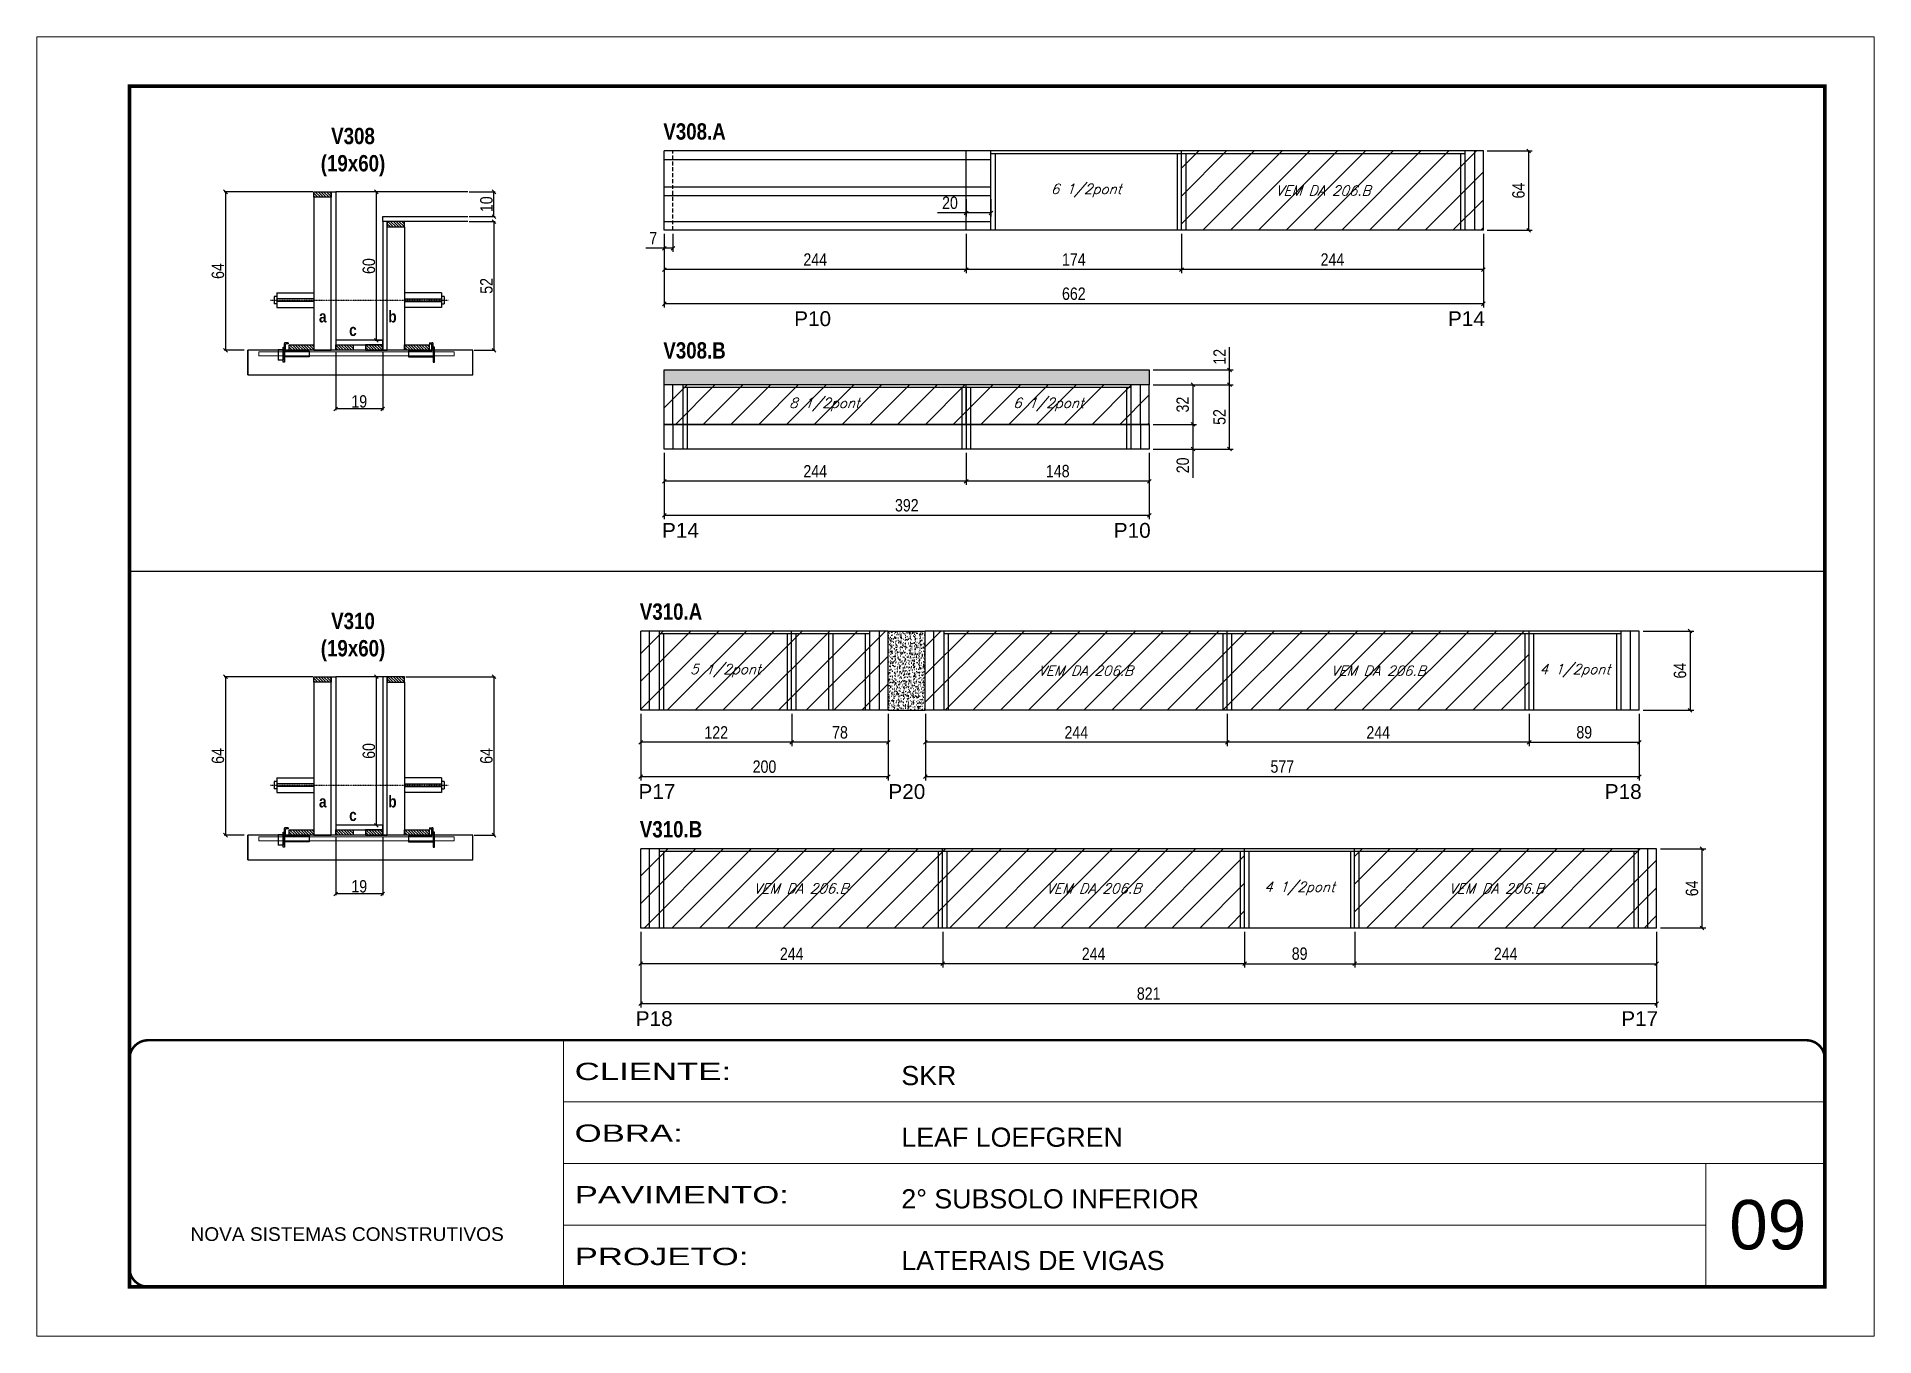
# Model space of a CAD drawing. Extents: x 3309 to 9590, y -2522 to 15424.
# Drawn here: x 3309 to 4794, y 11261 to 12311 of the extents above; entities that cross this region are included whole.
import ezdxf

# ---------------------------------------------------------------- set-up
doc = ezdxf.new("R2010")
doc.units = 0
for name, pattern in [('CONTINUO', [0]), ('DASHED', [0.75, 0.5, -0.25]), ('HIDDEN', [0.375, 0.25, -0.125]), ('HIDDEN2', [4.7625, 3.175, -1.5875])]:
    doc.linetypes.add(name, pattern=pattern)
for name, color, linetype in [('5', 5, 'Continuous'), ('barrote', 251, 'Continuous'), ('COTA', 241, 'Continuous'), ('detalhes', 4, 'Continuous'), ('NOMENCLATURA', 7, 'Continuous'), ('Painéis', 200, 'Continuous'), ('presilha', 1, 'Continuous'), ('SARR_2.2x10', 60, 'Continuous'), ('SARR_2.2x7', 40, 'Continuous'), ('SARR_3.5x7', 81, 'Continuous'), ('TENSOR', 3, 'Continuous'), ('texto', 7, 'Continuous')]:
    doc.layers.add(name, color=color, linetype=linetype)
for name, color, linetype, lineweight in [('CARIMBO', 255, 'Continuous', 9), ('CONCRETO', 251, 'Continuous', 25), ('Folhas', 255, 'Continuous', 9), ('Hachura', 251, 'Continuous', 9), ('SARRAFO DE PRESSAO', 251, 'DASHED', 9), ('SCO-___-LAJ', 2, 'Continuous', 0)]:
    doc.layers.add(name, color=color, linetype=linetype, lineweight=lineweight)
doc.styles.add('ARIAL', font='arial.ttf')
doc.styles.add('COTA TECNICA', font='techl___.ttf', dxfattribs={"height": 10})
doc.styles.add('COTA TECNICA 2X', font='techl___.ttf', dxfattribs={"height": 10})
doc.styles.add('Romans', font='romans.shx')
doc.styles.get("Standard").update_dxf_attribs({"font": 'arial.ttf'})
doc.styles.add('TECNICA', font='techb___.ttf', dxfattribs={"height": 10})
doc.styles.add('Tecnologia', font='')
doc.styles.get('Tecnologia').set_extended_font_data('Forgotten Futurist')
doc.dimstyles.new('PAINEL', dxfattribs={"dimtxt": 10, "dimasz": 3, "dimexe": 3, "dimexo": 3, "dimgap": 3, "dimtad": 1, "dimdec": 1, "dimzin": 12, "dimdsep": 46, "dimtxsty": 'COTA TECNICA', "dimblk1": 'OBLIQUE', "dimblk2": 'OBLIQUE', "dimsah": 1, "dimcen": 0.9, "dimclrd": 4, "dimclre": 4, "dimclrt": 240, "dimadec": 1, "dimazin": 3, "dimtfac": 1, "dimtdec": 1, "dimtmove": 0, "dimatfit": 3, "dimfxl": 1, "dimtolj": 1, "dimtzin": 12, "dimarcsym": 0})
doc.dimstyles.new('SECAO', dxfattribs={"dimscale": 0.333333, "dimtxt": 5, "dimasz": 9, "dimexe": 3, "dimexo": 3, "dimgap": 3, "dimtad": 1, "dimdec": 1, "dimlfac": 0.5, "dimzin": 12, "dimdsep": 46, "dimtxsty": 'COTA TECNICA 2X', "dimblk1": 'OBLIQUE', "dimblk2": 'OBLIQUE', "dimsah": 1, "dimcen": 0.9, "dimclrd": 4, "dimclre": 4, "dimclrt": 240, "dimadec": 1, "dimazin": 3, "dimtfac": 1, "dimtdec": 1, "dimtmove": 0, "dimatfit": 3, "dimfxl": 1, "dimtolj": 1, "dimtzin": 12, "dimarcsym": 0})
pattern_1 = [(135, (36786.496, -111454.7385), (-1.122532015, -1.122532015), [])]
pattern_2 = [(135, (36786.496, -111846.6184), (-1.122532015, -1.122532015), [])]

msp = doc.modelspace()

# ---------------------------------------------------------------- texts
at = {"layer": '5', "linetype": 'Continuous'}
for s, rotation, p in [('P10', 359.99996, (3921.48, 12076.92)), ('P14', 359.99996, (4449.86, 12076.92)), ('P14', 0.00004, (3814.68, 11905.85)), ('P10', 0.00004, (4179.79, 11905.85)), ('P17', 0.00004, (3795.67, 11694.83)), ('P20', 0.00004, (3997.64, 11694.83)), ('P18', 0.00004, (4576.6, 11694.83)), ('P18', 359.99996, (3793.46, 11511.37)), ('P17', 359.99996, (4589.9, 11511.37))]:
    msp.add_text(s, height=12, rotation=rotation, dxfattribs=at).set_placement(p)
at = {"layer": 'CARIMBO', "style": 'ARIAL'}
msp.add_text('09', height=40, dxfattribs=at).set_placement((4677.23, 11330.85))
at = {"layer": 'detalhes', "style": 'TECNICA'}
for s, p in [('b', (3593.46, 12079.86)), ('a', (3537.48, 12079.87)), ('c', (3561.85, 12068.9)), ('a', (3537.48, 11687.99)), ('b', (3593.46, 11687.98)), ('c', (3561.85, 11677.02))]:
    msp.add_text(s, height=9.6, dxfattribs=at).set_placement(p)
at = {"layer": 'NOMENCLATURA', "style": 'TECNICA'}
for s, p in [('V308.A', (3815.75, 12227.6)), ('V308.B', (3815.75, 12050.68)), ('V310.A', (3796.75, 11839.65)), ('V310.B', (3796.75, 11663.75))]:
    msp.add_text(s, height=13.2, dxfattribs=at).set_placement(p)
at = {"layer": 'NOMENCLATURA', "char_height": 13.2, "attachment_point": 2, "style": 'TECNICA'}
for s, insert in [('V308\\P(19x60)', (3564.96, 12237.13)), ('V310\\P(19x60)', (3564.96, 11845.25))]:
    msp.add_mtext_dynamic_manual_height_columns(s, width=300.2766, gutter_width=1, heights=[0], dxfattribs=dict(at, insert=insert))
at = {"layer": 'texto', "color": 2, "char_height": 8, "attachment_point": 5, "style": 'Romans'}
for s, insert in [('{\\Q19;\\C256;6 1/2pont}', (4157.47, 12186.41)), ('{\\Q19;\\C256;VEM DA 206.B}', (4348.97, 12186.41)), ('{\\Q19;\\C256;8 1/2pont}', (3945.97, 12013.49)), ('{\\Q19;\\C256;6 1/2pont}', (4126.97, 12013.49)), ('{\\Q19;\\C256;5 1/2pont}', (3865.96, 11798.47)), ('{\\Q19;\\C256;VEM DA 206.B}', (4156.96, 11798.47)), ('{\\Q19;\\C256;VEM DA 206.B}', (4393.46, 11798.47)), ('{\\Q19;\\C256;4 1/2pont}', (4552.46, 11798.47)), ('{\\Q19;\\C256;4 1/2pont}', (4329.96, 11622.57)), ('{\\Q19;\\C256;VEM DA 206.B}', (3926.96, 11622.57)), ('{\\Q19;\\C256;VEM DA 206.B}', (4163.46, 11622.57)), ('{\\Q19;\\C256;VEM DA 206.B}', (4488.96, 11622.57))]:
    msp.add_mtext(s, dxfattribs=dict(at, insert=insert))

# ---------------------------------------------------------------- blocks, each defined once
blk = doc.blocks.new('9999999999')
at = {"color": 30, "linetype": 'CONTINUO'}
for p, q in [((98564.6, 34230.2), (98564.6, 34429.4)), ((98564.6, 34379.6), (99584, 34379.6)), ((98564.6, 34329.8), (99488, 34329.8)), ((99584, 34329.8), (99488, 34329.8)), ((99488, 34329.8), (99488, 34230.2)), ((98564.6, 34280), (99488, 34280))]:
    blk.add_line(p, q, dxfattribs=at)
at = {"color": 30, "linetype": 'CONTINUO', "const_width": 2}
blk.add_lwpolyline([(99584, 34230.2), (99584, 34414.4, 0.414214), (99569, 34429.4), (98229, 34429.4, 0.414214), (98214, 34414.4), (98214, 34245.2, 0.414214), (98229, 34230.2), (99584, 34230.2)], format="xyb", dxfattribs=at)
at = {"layer": 'Folhas'}
blk.add_lwpolyline([(98139, 34190.2), (99624, 34190.2), (99624, 35240.2), (98139, 35240.2)], close=True, dxfattribs=at)
at = {"layer": 'Folhas', "color": 30, "const_width": 3}
blk.add_lwpolyline([(98214, 34230.2), (99584, 34230.2), (99584, 35200.2), (98214, 35200.2)], close=True, dxfattribs=at)
at = {"color": 7, "linetype": 'Continuous', "ltscale": 5, "style": 'ARIAL'}
for s, height, p in [('SKR', 15.48, (98837.7, 34393.1)), ('LEAF LOEFGREN', 15.483, (98837.7, 34343.3)), ('2° SUBSOLO INFERIOR', 15.483, (98837.7, 34293.5)), ('NOVA SISTEMAS CONSTRUTIVOS', 11.059, (98263.2, 34267.2)), ('LATERAIS DE VIGAS', 15.483, (98837.7, 34243.7))]:
    blk.add_text(s, height=height, dxfattribs=at).set_placement(p)
at = {"layer": 'Folhas', "color": 7, "style": 'Tecnologia', "width": 1.5}
for s, p in [('CLIENTE:', (98573.7, 34397.2)), ('OBRA:', (98573.7, 34347.3)), ('PAVIMENTO:', (98573.7, 34297.5)), ('PROJETO:', (98573.7, 34247.7))]:
    blk.add_text(s, height=14, dxfattribs=at).set_placement(p)
blk = doc.blocks.new('_Oblique')
at = {"color": 0, "linetype": 'ByBlock', "lineweight": -2}
blk.add_line((-0.5, -0.5), (0.5, 0.5), dxfattribs=at)
blk = doc.blocks.new('*D1197')
at = {"layer": 'COTA', "color": 4, "lineweight": -2, "transparency": 16777216}
for p, q in [((3551, 12056.4), (3551, 12009)), ((3589, 12056.4), (3589, 12009)), ((3589, 12010), (3551, 12010))]:
    blk.add_line(p, q, dxfattribs=at)
at = {"layer": 'Defpoints', "color": 0, "transparency": 16777216}
for p in [(3551, 12057.4), (3589, 12057.4), (3551, 12010)]:
    blk.add_point(p, dxfattribs=at)
at = {"layer": 'COTA', "color": 4, "lineweight": -2, "transparency": 16777216, "xscale": 3, "yscale": 3, "zscale": 3, "rotation": 180}
blk.add_blockref('_Oblique', (3551, 12010), dxfattribs=at)
at = {"layer": 'COTA', "color": 4, "lineweight": -2, "transparency": 16777216, "xscale": 3, "yscale": 3, "zscale": 3}
blk.add_blockref('_Oblique', (3589, 12010), dxfattribs=at)
at = {"layer": 'COTA', "color": 240, "transparency": 16777216, "insert": (3570, 12016), "char_height": 10, "attachment_point": 5, "style": 'COTA TECNICA 2X'}
blk.add_mtext('\\A1;19', dxfattribs=at)
blk = doc.blocks.new('PRESILHA METÁLICA 1')
at = {"layer": 'presilha'}
for p, q in [((0, 13), (6, 13)), ((0, 13), (0, 0)), ((6, 0), (0, 0)), ((6, 15.5), (7.5, 15.5)), ((6, -2.5), (6, 15.5)), ((6, 13), (6, 0)), ((7.5, 10.6), (7.5, 19.9)), ((7.5, 15.5), (7.5, -2.5)), ((37.5, 4.1), (7.5, 4.1)), ((12, 21), (8.6, 21)), ((9, 11.6), (9, 18.9)), ((12, 19.5), (9.6, 19.5)), ((37.5, 11), (9.6, 11)), ((12, 21), (12, 19.5)), ((37.5, 11), (37.5, 4.1)), ((7.5, -2.5), (6, -2.5))]:
    blk.add_line(p, q, dxfattribs=at)
for centre, radius, start, end in [((8.6, 19.9), 1.14, 90, 180), ((9.6, 18.9), 0.57, 90, 180), ((9.6, 11.6), 0.57, 180, 270)]:
    blk.add_arc(centre, radius, start, end, dxfattribs=at)
blk = doc.blocks.new('PRESILHA METÁLICA 2')
at = {"layer": 'presilha'}
for p, q in [((-5.2, 23.5), (-5.2, 22)), ((-5.2, 23.5), (-1.9, 23.5)), ((-0.8, 14.6), (-0.8, 22.4)), ((-30.8, 13.5), (-30.8, 6.6)), ((-30.8, 13.5), (-2.8, 13.5)), ((-30.8, 6.6), (-0.8, 6.6)), ((-5.2, 22), (-2.8, 22)), ((-2.2, 14.1), (-2.2, 21.4)), ((0.8, 18), (-0.8, 18)), ((-0.8, 18), (-0.8, 0)), ((-0.8, 0), (0.8, 0)), ((0.8, 0), (0.8, 18))]:
    blk.add_line(p, q, dxfattribs=at)
for centre, radius, start, end in [((-1.9, 22.4), 1.14, 0, 90), ((-2.8, 21.4), 0.57, 0, 90), ((-2.8, 14.1), 0.57, 270, 0)]:
    blk.add_arc(centre, radius, start, end, dxfattribs=at)
blk = doc.blocks.new('*D1198')
at = {"layer": 'COTA', "color": 4, "lineweight": -2, "transparency": 16777216}
for p, q in [((3532.4, 12185.4), (3460.9, 12185.4)), ((3461.9, 12185.4), (3461.9, 12057.4)), ((3477.1, 12057.4), (3460.9, 12057.4))]:
    blk.add_line(p, q, dxfattribs=at)
at = {"layer": 'Defpoints', "color": 0, "transparency": 16777216}
for p in [(3533.4, 12185.4), (3461.9, 12057.4), (3478.1, 12057.4)]:
    blk.add_point(p, dxfattribs=at)
at = {"layer": 'COTA', "color": 4, "lineweight": -2, "transparency": 16777216, "xscale": 3, "yscale": 3, "zscale": 3}
for p, rotation in [((3461.9, 12185.4), 90), ((3461.9, 12057.4), 270)]:
    blk.add_blockref('_Oblique', p, dxfattribs=dict(at, rotation=rotation))
at = {"layer": 'COTA', "color": 240, "transparency": 16777216, "insert": (3455.8, 12121.4), "char_height": 10, "attachment_point": 5, "rotation": 90, "style": 'COTA TECNICA 2X'}
blk.add_mtext('\\A1;64', dxfattribs=at)
blk = doc.blocks.new('*D1199')
at = {"layer": 'COTA', "color": 4, "lineweight": -2, "transparency": 16777216}
for p, q in [((3658.7, 12161.4), (3679.9, 12161.4)), ((3678.9, 12161.4), (3678.9, 12057.4)), ((3662.8, 12057.4), (3679.9, 12057.4))]:
    blk.add_line(p, q, dxfattribs=at)
at = {"layer": 'Defpoints', "color": 0, "transparency": 16777216}
for p in [(3657.7, 12161.4), (3661.8, 12057.4), (3678.9, 12057.4)]:
    blk.add_point(p, dxfattribs=at)
at = {"layer": 'COTA', "color": 4, "lineweight": -2, "transparency": 16777216, "xscale": 3, "yscale": 3, "zscale": 3}
for p, rotation in [((3678.9, 12161.4), 90), ((3678.9, 12057.4), 270)]:
    blk.add_blockref('_Oblique', p, dxfattribs=dict(at, rotation=rotation))
at = {"layer": 'COTA', "color": 240, "transparency": 16777216, "insert": (3672.8, 12109.4), "char_height": 10, "attachment_point": 5, "rotation": 90, "style": 'COTA TECNICA 2X'}
blk.add_mtext('\\A1;52', dxfattribs=at)
blk = doc.blocks.new('*D1200')
at = {"layer": 'COTA', "color": 4, "lineweight": -2, "transparency": 16777216}
for p, q in [((3588, 12185.4), (3582.9, 12185.4)), ((3583.9, 12065.4), (3583.9, 12185.4)), ((3588, 12065.4), (3582.9, 12065.4))]:
    blk.add_line(p, q, dxfattribs=at)
at = {"layer": 'Defpoints', "color": 0, "transparency": 16777216}
for p in [(3583.9, 12185.4), (3589, 12185.4), (3589, 12065.4)]:
    blk.add_point(p, dxfattribs=at)
at = {"layer": 'COTA', "color": 4, "lineweight": -2, "transparency": 16777216, "xscale": 3, "yscale": 3, "zscale": 3}
for p, rotation in [((3583.9, 12185.4), 90), ((3583.9, 12065.4), 270)]:
    blk.add_blockref('_Oblique', p, dxfattribs=dict(at, rotation=rotation))
at = {"layer": 'COTA', "color": 240, "transparency": 16777216, "insert": (3577.8, 12125.4), "char_height": 10, "attachment_point": 5, "rotation": 90, "style": 'COTA TECNICA 2X'}
blk.add_mtext('\\A1;60', dxfattribs=at)
blk = doc.blocks.new('*D1201')
at = {"layer": 'COTA', "color": 4, "lineweight": -2, "transparency": 16777216}
for p, q in [((3658.7, 12185.4), (3679.9, 12185.4)), ((3678.9, 12165.4), (3678.9, 12185.4)), ((3658.7, 12165.4), (3679.9, 12165.4))]:
    blk.add_line(p, q, dxfattribs=at)
at = {"layer": 'Defpoints', "color": 0, "transparency": 16777216}
for p in [(3657.7, 12185.4), (3678.9, 12185.4), (3657.7, 12165.4)]:
    blk.add_point(p, dxfattribs=at)
at = {"layer": 'COTA', "color": 4, "lineweight": -2, "transparency": 16777216, "xscale": 3, "yscale": 3, "zscale": 3}
for p, rotation in [((3678.9, 12185.4), 90), ((3678.9, 12165.4), 270)]:
    blk.add_blockref('_Oblique', p, dxfattribs=dict(at, rotation=rotation))
at = {"layer": 'COTA', "color": 240, "transparency": 16777216, "insert": (3672.8, 12175.4), "char_height": 10, "attachment_point": 5, "rotation": 90, "style": 'COTA TECNICA 2X'}
blk.add_mtext('\\A1;10', dxfattribs=at)
blk = doc.blocks.new('*D1202')
at = {"layer": 'COTA', "color": 4, "linetype": 'ByBlock', "lineweight": -2, "transparency": 16777216}
for p, q in [((4234.5, 12151.4), (4234.5, 12119.6)), ((4478.5, 12151.4), (4478.5, 12119.6)), ((4478.5, 12122.6), (4234.5, 12122.6))]:
    blk.add_line(p, q, dxfattribs=at)
at = {"layer": 'Defpoints', "color": 0, "linetype": 'ByBlock', "transparency": 16777216}
for p in [(4234.5, 12154.4), (4478.5, 12154.4), (4234.5, 12122.6)]:
    blk.add_point(p, dxfattribs=at)
at = {"layer": 'COTA', "color": 4, "linetype": 'ByBlock', "lineweight": -2, "transparency": 16777216, "xscale": 3, "yscale": 3, "zscale": 3, "rotation": 180}
blk.add_blockref('_Oblique', (4234.5, 12122.6), dxfattribs=at)
at = {"layer": 'COTA', "color": 4, "linetype": 'ByBlock', "lineweight": -2, "transparency": 16777216, "xscale": 3, "yscale": 3, "zscale": 3}
blk.add_blockref('_Oblique', (4478.5, 12122.6), dxfattribs=at)
at = {"layer": 'COTA', "color": 240, "linetype": 'ByBlock', "transparency": 16777216, "insert": (4356.5, 12130.7), "char_height": 10, "attachment_point": 5, "style": 'COTA TECNICA'}
blk.add_mtext('\\A1;244', dxfattribs=at)
blk = doc.blocks.new('*D1203')
at = {"layer": 'COTA', "color": 4, "linetype": 'ByBlock', "lineweight": -2, "transparency": 16777216}
for p, q in [((3816.5, 12151.4), (3816.5, 12119.6)), ((4060.5, 12151.4), (4060.5, 12119.6)), ((4060.5, 12122.6), (3816.5, 12122.6))]:
    blk.add_line(p, q, dxfattribs=at)
at = {"layer": 'Defpoints', "color": 0, "linetype": 'ByBlock', "transparency": 16777216}
for p in [(3816.5, 12154.4), (4060.5, 12154.4), (3816.5, 12122.6)]:
    blk.add_point(p, dxfattribs=at)
at = {"layer": 'COTA', "color": 4, "linetype": 'ByBlock', "lineweight": -2, "transparency": 16777216, "xscale": 3, "yscale": 3, "zscale": 3, "rotation": 180}
blk.add_blockref('_Oblique', (3816.5, 12122.6), dxfattribs=at)
at = {"layer": 'COTA', "color": 4, "linetype": 'ByBlock', "lineweight": -2, "transparency": 16777216, "xscale": 3, "yscale": 3, "zscale": 3}
blk.add_blockref('_Oblique', (4060.5, 12122.6), dxfattribs=at)
at = {"layer": 'COTA', "color": 240, "linetype": 'ByBlock', "transparency": 16777216, "insert": (3938.5, 12130.7), "char_height": 10, "attachment_point": 5, "style": 'COTA TECNICA'}
blk.add_mtext('\\A1;244', dxfattribs=at)
blk = doc.blocks.new('*D1205')
at = {"layer": 'COTA', "color": 4, "linetype": 'ByBlock', "lineweight": -2, "transparency": 16777216}
for p, q in [((3816.5, 12151.4), (3816.5, 12091.9)), ((4478.5, 12151.4), (4478.5, 12091.9)), ((4478.5, 12094.9), (3816.5, 12094.9))]:
    blk.add_line(p, q, dxfattribs=at)
at = {"layer": 'Defpoints', "color": 0, "linetype": 'ByBlock', "transparency": 16777216}
for p in [(3816.5, 12154.4), (4478.5, 12154.4), (3816.5, 12094.9)]:
    blk.add_point(p, dxfattribs=at)
at = {"layer": 'COTA', "color": 4, "linetype": 'ByBlock', "lineweight": -2, "transparency": 16777216, "xscale": 3, "yscale": 3, "zscale": 3, "rotation": 180}
blk.add_blockref('_Oblique', (3816.5, 12094.9), dxfattribs=at)
at = {"layer": 'COTA', "color": 4, "linetype": 'ByBlock', "lineweight": -2, "transparency": 16777216, "xscale": 3, "yscale": 3, "zscale": 3}
blk.add_blockref('_Oblique', (4478.5, 12094.9), dxfattribs=at)
at = {"layer": 'COTA', "color": 240, "linetype": 'ByBlock', "transparency": 16777216, "insert": (4147.5, 12103), "char_height": 10, "attachment_point": 5, "style": 'COTA TECNICA'}
blk.add_mtext('\\A1;662', dxfattribs=at)
blk = doc.blocks.new('*D1206')
at = {"layer": 'COTA', "color": 4, "lineweight": -2, "transparency": 16777216}
for p, q in [((4481.5, 12218.4), (4518, 12218.4)), ((4515, 12218.4), (4515, 12154.4)), ((4481.5, 12154.4), (4518, 12154.4))]:
    blk.add_line(p, q, dxfattribs=at)
at = {"layer": 'Defpoints', "color": 0, "transparency": 16777216}
for p in [(4478.5, 12218.4), (4478.5, 12154.4), (4515, 12154.4)]:
    blk.add_point(p, dxfattribs=at)
at = {"layer": 'COTA', "color": 4, "lineweight": -2, "transparency": 16777216, "xscale": 3, "yscale": 3, "zscale": 3}
for p, rotation in [((4515, 12218.4), 90), ((4515, 12154.4), 270)]:
    blk.add_blockref('_Oblique', p, dxfattribs=dict(at, rotation=rotation))
at = {"layer": 'COTA', "color": 240, "transparency": 16777216, "insert": (4506.9, 12186.4), "char_height": 10, "attachment_point": 5, "rotation": 90, "style": 'COTA TECNICA'}
blk.add_mtext('\\A1;64', dxfattribs=at)
blk = doc.blocks.new('*D1204')
at = {"layer": 'COTA', "color": 4, "linetype": 'ByBlock', "lineweight": -2, "transparency": 16777216}
for p, q in [((4060.5, 12151.4), (4060.5, 12119.6)), ((4234.5, 12151.4), (4234.5, 12119.6)), ((4234.5, 12122.6), (4060.5, 12122.6))]:
    blk.add_line(p, q, dxfattribs=at)
at = {"layer": 'Defpoints', "color": 0, "linetype": 'ByBlock', "transparency": 16777216}
for p in [(4060.5, 12154.4), (4234.5, 12154.4), (4060.5, 12122.6)]:
    blk.add_point(p, dxfattribs=at)
at = {"layer": 'COTA', "color": 4, "linetype": 'ByBlock', "lineweight": -2, "transparency": 16777216, "xscale": 3, "yscale": 3, "zscale": 3, "rotation": 180}
blk.add_blockref('_Oblique', (4060.5, 12122.6), dxfattribs=at)
at = {"layer": 'COTA', "color": 4, "linetype": 'ByBlock', "lineweight": -2, "transparency": 16777216, "xscale": 3, "yscale": 3, "zscale": 3}
blk.add_blockref('_Oblique', (4234.5, 12122.6), dxfattribs=at)
at = {"layer": 'COTA', "color": 240, "linetype": 'ByBlock', "transparency": 16777216, "insert": (4147.5, 12130.7), "char_height": 10, "attachment_point": 5, "style": 'COTA TECNICA'}
blk.add_mtext('\\A1;174', dxfattribs=at)
blk = doc.blocks.new('*D1207')
at = {"layer": 'COTA', "color": 4, "lineweight": -2, "transparency": 16777216}
for p, q in [((3816.5, 12151.4), (3816.5, 12136.8)), ((3823.5, 12151.4), (3823.5, 12136.8)), ((3816.5, 12139.8), (3801.7, 12139.8)), ((3823.5, 12139.8), (3816.5, 12139.8))]:
    blk.add_line(p, q, dxfattribs=at)
at = {"layer": 'Defpoints', "color": 0, "transparency": 16777216}
for p in [(3816.5, 12154.4), (3823.5, 12154.4), (3816.5, 12139.8)]:
    blk.add_point(p, dxfattribs=at)
at = {"layer": 'COTA', "color": 4, "lineweight": -2, "transparency": 16777216, "xscale": 3, "yscale": 3, "zscale": 3, "rotation": 180}
blk.add_blockref('_Oblique', (3816.5, 12139.8), dxfattribs=at)
at = {"layer": 'COTA', "color": 4, "lineweight": -2, "transparency": 16777216, "xscale": 3, "yscale": 3, "zscale": 3}
blk.add_blockref('_Oblique', (3823.5, 12139.8), dxfattribs=at)
at = {"layer": 'COTA', "color": 240, "transparency": 16777216, "insert": (3807.6, 12147.9), "char_height": 10, "attachment_point": 5, "style": 'COTA TECNICA'}
blk.add_mtext('\\A1;7', dxfattribs=at)
blk = doc.blocks.new('*D1208')
at = {"layer": 'COTA', "color": 4, "lineweight": -2, "transparency": 16777216}
for p, q in [((4060.5, 12179.4), (4060.5, 12165.4)), ((4080.5, 12179.4), (4080.5, 12165.4)), ((4060.5, 12168.4), (4037.3, 12168.4)), ((4080.5, 12168.4), (4060.5, 12168.4))]:
    blk.add_line(p, q, dxfattribs=at)
at = {"layer": 'Defpoints', "color": 0, "transparency": 16777216}
for p in [(4060.5, 12182.4), (4080.5, 12182.4), (4060.5, 12168.4)]:
    blk.add_point(p, dxfattribs=at)
at = {"layer": 'COTA', "color": 4, "lineweight": -2, "transparency": 16777216, "xscale": 3, "yscale": 3, "zscale": 3, "rotation": 180}
blk.add_blockref('_Oblique', (4060.5, 12168.4), dxfattribs=at)
at = {"layer": 'COTA', "color": 4, "lineweight": -2, "transparency": 16777216, "xscale": 3, "yscale": 3, "zscale": 3}
blk.add_blockref('_Oblique', (4080.5, 12168.4), dxfattribs=at)
at = {"layer": 'COTA', "color": 240, "transparency": 16777216, "insert": (4047.4, 12176.5), "char_height": 10, "attachment_point": 5, "style": 'COTA TECNICA'}
blk.add_mtext('\\A1;20', dxfattribs=at)
blk = doc.blocks.new('*D1209')
at = {"layer": 'COTA', "color": 4, "linetype": 'ByBlock', "lineweight": -2, "transparency": 16777216}
for p, q in [((4060.5, 11974.5), (4060.5, 11948.6)), ((4208.5, 11974.5), (4208.5, 11948.6)), ((4208.5, 11951.6), (4060.5, 11951.6))]:
    blk.add_line(p, q, dxfattribs=at)
at = {"layer": 'Defpoints', "color": 0, "linetype": 'ByBlock', "transparency": 16777216}
for p in [(4060.5, 11977.5), (4208.5, 11977.5), (4060.5, 11951.6)]:
    blk.add_point(p, dxfattribs=at)
at = {"layer": 'COTA', "color": 4, "linetype": 'ByBlock', "lineweight": -2, "transparency": 16777216, "xscale": 3, "yscale": 3, "zscale": 3, "rotation": 180}
blk.add_blockref('_Oblique', (4060.5, 11951.6), dxfattribs=at)
at = {"layer": 'COTA', "color": 4, "linetype": 'ByBlock', "lineweight": -2, "transparency": 16777216, "xscale": 3, "yscale": 3, "zscale": 3}
blk.add_blockref('_Oblique', (4208.5, 11951.6), dxfattribs=at)
at = {"layer": 'COTA', "color": 240, "linetype": 'ByBlock', "transparency": 16777216, "insert": (4134.5, 11959.7), "char_height": 10, "attachment_point": 5, "style": 'COTA TECNICA'}
blk.add_mtext('\\A1;148', dxfattribs=at)
blk = doc.blocks.new('*D1210')
at = {"layer": 'COTA', "color": 4, "linetype": 'ByBlock', "lineweight": -2, "transparency": 16777216}
for p, q in [((3816.5, 11974.5), (3816.5, 11948.6)), ((4060.5, 11974.5), (4060.5, 11948.6)), ((4060.5, 11951.6), (3816.5, 11951.6))]:
    blk.add_line(p, q, dxfattribs=at)
at = {"layer": 'Defpoints', "color": 0, "linetype": 'ByBlock', "transparency": 16777216}
for p in [(3816.5, 11977.5), (4060.5, 11977.5), (3816.5, 11951.6)]:
    blk.add_point(p, dxfattribs=at)
at = {"layer": 'COTA', "color": 4, "linetype": 'ByBlock', "lineweight": -2, "transparency": 16777216, "xscale": 3, "yscale": 3, "zscale": 3, "rotation": 180}
blk.add_blockref('_Oblique', (3816.5, 11951.6), dxfattribs=at)
at = {"layer": 'COTA', "color": 4, "linetype": 'ByBlock', "lineweight": -2, "transparency": 16777216, "xscale": 3, "yscale": 3, "zscale": 3}
blk.add_blockref('_Oblique', (4060.5, 11951.6), dxfattribs=at)
at = {"layer": 'COTA', "color": 240, "linetype": 'ByBlock', "transparency": 16777216, "insert": (3938.5, 11959.6), "char_height": 10, "attachment_point": 5, "style": 'COTA TECNICA'}
blk.add_mtext('\\A1;244', dxfattribs=at)
blk = doc.blocks.new('*D1211')
at = {"layer": 'COTA', "color": 4, "linetype": 'ByBlock', "lineweight": -2, "transparency": 16777216}
for p, q in [((3816.5, 11974.5), (3816.5, 11920.9)), ((4208.5, 11974.5), (4208.5, 11920.9)), ((4208.5, 11923.9), (3816.5, 11923.9))]:
    blk.add_line(p, q, dxfattribs=at)
at = {"layer": 'Defpoints', "color": 0, "linetype": 'ByBlock', "transparency": 16777216}
for p in [(3816.5, 11977.5), (4208.5, 11977.5), (3816.5, 11923.9)]:
    blk.add_point(p, dxfattribs=at)
at = {"layer": 'COTA', "color": 4, "linetype": 'ByBlock', "lineweight": -2, "transparency": 16777216, "xscale": 3, "yscale": 3, "zscale": 3, "rotation": 180}
blk.add_blockref('_Oblique', (3816.5, 11923.9), dxfattribs=at)
at = {"layer": 'COTA', "color": 4, "linetype": 'ByBlock', "lineweight": -2, "transparency": 16777216, "xscale": 3, "yscale": 3, "zscale": 3}
blk.add_blockref('_Oblique', (4208.5, 11923.9), dxfattribs=at)
at = {"layer": 'COTA', "color": 240, "linetype": 'ByBlock', "transparency": 16777216, "insert": (4012.5, 11932.1), "char_height": 10, "attachment_point": 5, "style": 'COTA TECNICA'}
blk.add_mtext('\\A1;392', dxfattribs=at)
blk = doc.blocks.new('*D1212')
at = {"layer": 'COTA', "color": 4, "lineweight": -2, "transparency": 16777216}
for p, q in [((4211.5, 12029.5), (4246.7, 12029.5)), ((4243.7, 12029.5), (4243.7, 11997.5)), ((4211.5, 11997.5), (4246.7, 11997.5))]:
    blk.add_line(p, q, dxfattribs=at)
at = {"layer": 'Defpoints', "color": 0, "transparency": 16777216}
for p in [(4208.5, 12029.5), (4208.5, 11997.5), (4243.7, 11997.5)]:
    blk.add_point(p, dxfattribs=at)
at = {"layer": 'COTA', "color": 4, "lineweight": -2, "transparency": 16777216, "xscale": 3, "yscale": 3, "zscale": 3}
for p, rotation in [((4243.7, 12029.5), 90), ((4243.7, 11997.5), 270)]:
    blk.add_blockref('_Oblique', p, dxfattribs=dict(at, rotation=rotation))
at = {"layer": 'COTA', "color": 240, "transparency": 16777216, "insert": (4235.5, 12013.5), "char_height": 10, "attachment_point": 5, "rotation": 90, "style": 'COTA TECNICA'}
blk.add_mtext('\\A1;32', dxfattribs=at)
blk = doc.blocks.new('*D1213')
at = {"layer": 'COTA', "color": 4, "lineweight": -2, "transparency": 16777216}
for p, q in [((4211.5, 11997.5), (4246.7, 11997.5)), ((4243.7, 11997.5), (4243.7, 11977.5)), ((4211.5, 11977.5), (4246.7, 11977.5)), ((4243.7, 11977.5), (4243.7, 11954.3))]:
    blk.add_line(p, q, dxfattribs=at)
at = {"layer": 'Defpoints', "color": 0, "transparency": 16777216}
for p in [(4208.5, 11997.5), (4208.5, 11977.5), (4243.7, 11977.5)]:
    blk.add_point(p, dxfattribs=at)
at = {"layer": 'COTA', "color": 4, "lineweight": -2, "transparency": 16777216, "xscale": 3, "yscale": 3, "zscale": 3}
for p, rotation in [((4243.7, 11997.5), 90), ((4243.7, 11977.5), 270)]:
    blk.add_blockref('_Oblique', p, dxfattribs=dict(at, rotation=rotation))
at = {"layer": 'COTA', "color": 240, "transparency": 16777216, "insert": (4235.6, 11964.4), "char_height": 10, "attachment_point": 5, "rotation": 90, "style": 'COTA TECNICA'}
blk.add_mtext('\\A1;20', dxfattribs=at)
blk = doc.blocks.new('*D1214')
at = {"layer": 'COTA', "color": 4, "lineweight": -2, "transparency": 16777216}
for p, q in [((4211.5, 12029.5), (4276.3, 12029.5)), ((4273.3, 11977.5), (4273.3, 12029.5)), ((4211.5, 11977.5), (4276.3, 11977.5))]:
    blk.add_line(p, q, dxfattribs=at)
at = {"layer": 'Defpoints', "color": 0, "transparency": 16777216}
for p in [(4208.5, 12029.5), (4273.3, 12029.5), (4208.5, 11977.5)]:
    blk.add_point(p, dxfattribs=at)
at = {"layer": 'COTA', "color": 4, "lineweight": -2, "transparency": 16777216, "xscale": 3, "yscale": 3, "zscale": 3}
for p, rotation in [((4273.3, 12029.5), 90), ((4273.3, 11977.5), 270)]:
    blk.add_blockref('_Oblique', p, dxfattribs=dict(at, rotation=rotation))
at = {"layer": 'COTA', "color": 240, "transparency": 16777216, "insert": (4265.2, 12003.5), "char_height": 10, "attachment_point": 5, "rotation": 90, "style": 'COTA TECNICA'}
blk.add_mtext('\\A1;52', dxfattribs=at)
blk = doc.blocks.new('*D1215')
at = {"layer": 'COTA', "color": 4, "lineweight": -2, "transparency": 16777216}
for p, q in [((4273.3, 12041.5), (4273.3, 12059.8)), ((4211.5, 12041.5), (4276.3, 12041.5)), ((4211.5, 12029.5), (4276.3, 12029.5)), ((4273.3, 12029.5), (4273.3, 12041.5))]:
    blk.add_line(p, q, dxfattribs=at)
at = {"layer": 'Defpoints', "color": 0, "transparency": 16777216}
for p in [(4208.5, 12041.5), (4208.5, 12029.5), (4273.3, 12041.5)]:
    blk.add_point(p, dxfattribs=at)
at = {"layer": 'COTA', "color": 4, "lineweight": -2, "transparency": 16777216, "xscale": 3, "yscale": 3, "zscale": 3}
for p, rotation in [((4273.3, 12041.5), 90), ((4273.3, 12029.5), 270)]:
    blk.add_blockref('_Oblique', p, dxfattribs=dict(at, rotation=rotation))
at = {"layer": 'COTA', "color": 240, "transparency": 16777216, "insert": (4265.3, 12052.1), "char_height": 10, "attachment_point": 5, "rotation": 90, "style": 'COTA TECNICA'}
blk.add_mtext('\\A1;12', dxfattribs=at)
blk = doc.blocks.new('*D1218')
at = {"layer": 'COTA', "color": 4, "linetype": 'ByBlock', "lineweight": -2, "transparency": 16777216}
for p, q in [((3919.5, 11763.5), (3919.5, 11737.6)), ((3997.5, 11763.5), (3997.5, 11737.6)), ((3997.5, 11740.6), (3919.5, 11740.6))]:
    blk.add_line(p, q, dxfattribs=at)
at = {"layer": 'Defpoints', "color": 0, "linetype": 'ByBlock', "transparency": 16777216}
for p in [(3919.5, 11766.5), (3997.5, 11766.5), (3919.5, 11740.6)]:
    blk.add_point(p, dxfattribs=at)
at = {"layer": 'COTA', "color": 4, "linetype": 'ByBlock', "lineweight": -2, "transparency": 16777216, "xscale": 3, "yscale": 3, "zscale": 3, "rotation": 180}
blk.add_blockref('_Oblique', (3919.5, 11740.6), dxfattribs=at)
at = {"layer": 'COTA', "color": 4, "linetype": 'ByBlock', "lineweight": -2, "transparency": 16777216, "xscale": 3, "yscale": 3, "zscale": 3}
blk.add_blockref('_Oblique', (3997.5, 11740.6), dxfattribs=at)
at = {"layer": 'COTA', "color": 240, "linetype": 'ByBlock', "transparency": 16777216, "insert": (3958.5, 11748.6), "char_height": 10, "attachment_point": 5, "style": 'COTA TECNICA'}
blk.add_mtext('\\A1;78', dxfattribs=at)
blk = doc.blocks.new('*D1219')
at = {"layer": 'COTA', "color": 4, "linetype": 'ByBlock', "lineweight": -2, "transparency": 16777216}
for p, q in [((3797.5, 11763.5), (3797.5, 11737.6)), ((3919.5, 11763.5), (3919.5, 11737.6)), ((3919.5, 11740.6), (3797.5, 11740.6))]:
    blk.add_line(p, q, dxfattribs=at)
at = {"layer": 'Defpoints', "color": 0, "linetype": 'ByBlock', "transparency": 16777216}
for p in [(3797.5, 11766.5), (3919.5, 11766.5), (3797.5, 11740.6)]:
    blk.add_point(p, dxfattribs=at)
at = {"layer": 'COTA', "color": 4, "linetype": 'ByBlock', "lineweight": -2, "transparency": 16777216, "xscale": 3, "yscale": 3, "zscale": 3, "rotation": 180}
blk.add_blockref('_Oblique', (3797.5, 11740.6), dxfattribs=at)
at = {"layer": 'COTA', "color": 4, "linetype": 'ByBlock', "lineweight": -2, "transparency": 16777216, "xscale": 3, "yscale": 3, "zscale": 3}
blk.add_blockref('_Oblique', (3919.5, 11740.6), dxfattribs=at)
at = {"layer": 'COTA', "color": 240, "linetype": 'ByBlock', "transparency": 16777216, "insert": (3858.5, 11748.6), "char_height": 10, "attachment_point": 5, "style": 'COTA TECNICA'}
blk.add_mtext('\\A1;122', dxfattribs=at)
blk = doc.blocks.new('*D1224')
at = {"layer": 'COTA', "color": 4, "linetype": 'ByBlock', "lineweight": -2, "transparency": 16777216}
for p, q in [((3797.5, 11763.5), (3797.5, 11709.8)), ((3997.5, 11763.5), (3997.5, 11709.8)), ((3997.5, 11712.8), (3797.5, 11712.8))]:
    blk.add_line(p, q, dxfattribs=at)
at = {"layer": 'Defpoints', "color": 0, "linetype": 'ByBlock', "transparency": 16777216}
for p in [(3797.5, 11766.5), (3997.5, 11766.5), (3797.5, 11712.8)]:
    blk.add_point(p, dxfattribs=at)
at = {"layer": 'COTA', "color": 4, "linetype": 'ByBlock', "lineweight": -2, "transparency": 16777216, "xscale": 3, "yscale": 3, "zscale": 3, "rotation": 180}
blk.add_blockref('_Oblique', (3797.5, 11712.8), dxfattribs=at)
at = {"layer": 'COTA', "color": 4, "linetype": 'ByBlock', "lineweight": -2, "transparency": 16777216, "xscale": 3, "yscale": 3, "zscale": 3}
blk.add_blockref('_Oblique', (3997.5, 11712.8), dxfattribs=at)
at = {"layer": 'COTA', "color": 240, "linetype": 'ByBlock', "transparency": 16777216, "insert": (3897.5, 11720.9), "char_height": 10, "attachment_point": 5, "style": 'COTA TECNICA'}
blk.add_mtext('\\A1;200', dxfattribs=at)
blk = doc.blocks.new('*D1216')
at = {"layer": 'COTA', "color": 4, "linetype": 'ByBlock', "lineweight": -2, "transparency": 16777216}
for p, q in [((4041.5, 11587.6), (4041.5, 11558.7)), ((4285.5, 11587.6), (4285.5, 11558.7)), ((4285.5, 11561.7), (4041.5, 11561.7))]:
    blk.add_line(p, q, dxfattribs=at)
at = {"layer": 'Defpoints', "color": 0, "linetype": 'ByBlock', "transparency": 16777216}
for p in [(4041.5, 11590.6), (4285.5, 11590.6), (4041.5, 11561.7)]:
    blk.add_point(p, dxfattribs=at)
at = {"layer": 'COTA', "color": 4, "linetype": 'ByBlock', "lineweight": -2, "transparency": 16777216, "xscale": 3, "yscale": 3, "zscale": 3, "rotation": 180}
blk.add_blockref('_Oblique', (4041.5, 11561.7), dxfattribs=at)
at = {"layer": 'COTA', "color": 4, "linetype": 'ByBlock', "lineweight": -2, "transparency": 16777216, "xscale": 3, "yscale": 3, "zscale": 3}
blk.add_blockref('_Oblique', (4285.5, 11561.7), dxfattribs=at)
at = {"layer": 'COTA', "color": 240, "linetype": 'ByBlock', "transparency": 16777216, "insert": (4163.5, 11569.7), "char_height": 10, "attachment_point": 5, "style": 'COTA TECNICA'}
blk.add_mtext('\\A1;244', dxfattribs=at)
blk = doc.blocks.new('*D1217')
at = {"layer": 'COTA', "color": 4, "linetype": 'ByBlock', "lineweight": -2, "transparency": 16777216}
for p, q in [((3797.5, 11587.6), (3797.5, 11558.7)), ((4041.5, 11587.6), (4041.5, 11558.7)), ((4041.5, 11561.7), (3797.5, 11561.7))]:
    blk.add_line(p, q, dxfattribs=at)
at = {"layer": 'Defpoints', "color": 0, "linetype": 'ByBlock', "transparency": 16777216}
for p in [(3797.5, 11590.6), (4041.5, 11590.6), (3797.5, 11561.7)]:
    blk.add_point(p, dxfattribs=at)
at = {"layer": 'COTA', "color": 4, "linetype": 'ByBlock', "lineweight": -2, "transparency": 16777216, "xscale": 3, "yscale": 3, "zscale": 3, "rotation": 180}
blk.add_blockref('_Oblique', (3797.5, 11561.7), dxfattribs=at)
at = {"layer": 'COTA', "color": 4, "linetype": 'ByBlock', "lineweight": -2, "transparency": 16777216, "xscale": 3, "yscale": 3, "zscale": 3}
blk.add_blockref('_Oblique', (4041.5, 11561.7), dxfattribs=at)
at = {"layer": 'COTA', "color": 240, "linetype": 'ByBlock', "transparency": 16777216, "insert": (3919.5, 11569.7), "char_height": 10, "attachment_point": 5, "style": 'COTA TECNICA'}
blk.add_mtext('\\A1;244', dxfattribs=at)
blk = doc.blocks.new('*D1220')
at = {"layer": 'COTA', "color": 4, "linetype": 'ByBlock', "lineweight": -2, "transparency": 16777216}
for p, q in [((3797.5, 11587.6), (3797.5, 11526.4)), ((4618.5, 11587.6), (4618.5, 11526.4)), ((4618.5, 11529.4), (3797.5, 11529.4))]:
    blk.add_line(p, q, dxfattribs=at)
at = {"layer": 'Defpoints', "color": 0, "linetype": 'ByBlock', "transparency": 16777216}
for p in [(3797.5, 11590.6), (4618.5, 11590.6), (3797.5, 11529.4)]:
    blk.add_point(p, dxfattribs=at)
at = {"layer": 'COTA', "color": 4, "linetype": 'ByBlock', "lineweight": -2, "transparency": 16777216, "xscale": 3, "yscale": 3, "zscale": 3, "rotation": 180}
blk.add_blockref('_Oblique', (3797.5, 11529.4), dxfattribs=at)
at = {"layer": 'COTA', "color": 4, "linetype": 'ByBlock', "lineweight": -2, "transparency": 16777216, "xscale": 3, "yscale": 3, "zscale": 3}
blk.add_blockref('_Oblique', (4618.5, 11529.4), dxfattribs=at)
at = {"layer": 'COTA', "color": 240, "linetype": 'ByBlock', "transparency": 16777216, "insert": (4208, 11537.5), "char_height": 10, "attachment_point": 5, "style": 'COTA TECNICA'}
blk.add_mtext('\\A1;821', dxfattribs=at)
blk = doc.blocks.new('*D1221')
at = {"layer": 'COTA', "color": 4, "lineweight": -2, "transparency": 16777216}
for p, q in [((4621.5, 11654.6), (4658.2, 11654.6)), ((4655.2, 11590.6), (4655.2, 11654.6)), ((4621.5, 11590.6), (4658.2, 11590.6))]:
    blk.add_line(p, q, dxfattribs=at)
at = {"layer": 'Defpoints', "color": 0, "transparency": 16777216}
for p in [(4618.5, 11654.6), (4655.2, 11654.6), (4618.5, 11590.6)]:
    blk.add_point(p, dxfattribs=at)
at = {"layer": 'COTA', "color": 4, "lineweight": -2, "transparency": 16777216, "xscale": 3, "yscale": 3, "zscale": 3}
for p, rotation in [((4655.2, 11654.6), 90), ((4655.2, 11590.6), 270)]:
    blk.add_blockref('_Oblique', p, dxfattribs=dict(at, rotation=rotation))
at = {"layer": 'COTA', "color": 240, "transparency": 16777216, "insert": (4647.1, 11622.6), "char_height": 10, "attachment_point": 5, "rotation": 90, "style": 'COTA TECNICA'}
blk.add_mtext('\\A1;64', dxfattribs=at)
blk = doc.blocks.new('*D1222')
at = {"layer": 'COTA', "color": 4, "lineweight": -2, "transparency": 16777216}
for p, q in [((4285.5, 11587.6), (4285.5, 11558.7)), ((4374.5, 11587.6), (4374.5, 11558.7)), ((4285.5, 11561.7), (4374.5, 11561.7))]:
    blk.add_line(p, q, dxfattribs=at)
at = {"layer": 'Defpoints', "color": 0, "transparency": 16777216}
for p in [(4285.5, 11590.6), (4374.5, 11590.6), (4374.5, 11561.7)]:
    blk.add_point(p, dxfattribs=at)
at = {"layer": 'COTA', "color": 4, "lineweight": -2, "transparency": 16777216, "xscale": 3, "yscale": 3, "zscale": 3, "rotation": 180}
blk.add_blockref('_Oblique', (4285.5, 11561.7), dxfattribs=at)
at = {"layer": 'COTA', "color": 4, "lineweight": -2, "transparency": 16777216, "xscale": 3, "yscale": 3, "zscale": 3}
blk.add_blockref('_Oblique', (4374.5, 11561.7), dxfattribs=at)
at = {"layer": 'COTA', "color": 240, "transparency": 16777216, "insert": (4330, 11569.8), "char_height": 10, "attachment_point": 5, "style": 'COTA TECNICA'}
blk.add_mtext('\\A1;89', dxfattribs=at)
blk = doc.blocks.new('*D1223')
at = {"layer": 'COTA', "color": 4, "lineweight": -2, "transparency": 16777216}
for p, q in [((4374.5, 11587.6), (4374.5, 11558.7)), ((4618.5, 11587.6), (4618.5, 11558.7)), ((4374.5, 11561.7), (4618.5, 11561.7))]:
    blk.add_line(p, q, dxfattribs=at)
at = {"layer": 'Defpoints', "color": 0, "transparency": 16777216}
for p in [(4374.5, 11590.6), (4618.5, 11590.6), (4618.5, 11561.7)]:
    blk.add_point(p, dxfattribs=at)
at = {"layer": 'COTA', "color": 4, "lineweight": -2, "transparency": 16777216, "xscale": 3, "yscale": 3, "zscale": 3, "rotation": 180}
blk.add_blockref('_Oblique', (4374.5, 11561.7), dxfattribs=at)
at = {"layer": 'COTA', "color": 4, "lineweight": -2, "transparency": 16777216, "xscale": 3, "yscale": 3, "zscale": 3}
blk.add_blockref('_Oblique', (4618.5, 11561.7), dxfattribs=at)
at = {"layer": 'COTA', "color": 240, "transparency": 16777216, "insert": (4496.5, 11569.7), "char_height": 10, "attachment_point": 5, "style": 'COTA TECNICA'}
blk.add_mtext('\\A1;244', dxfattribs=at)
blk = doc.blocks.new('*D1225')
at = {"layer": 'COTA', "color": 4, "lineweight": -2, "transparency": 16777216}
for p, q in [((3551, 11664.6), (3551, 11617.1)), ((3589, 11664.6), (3589, 11617.1)), ((3589, 11618.1), (3551, 11618.1))]:
    blk.add_line(p, q, dxfattribs=at)
at = {"layer": 'Defpoints', "color": 0, "transparency": 16777216}
for p in [(3551, 11665.6), (3589, 11665.6), (3551, 11618.1)]:
    blk.add_point(p, dxfattribs=at)
at = {"layer": 'COTA', "color": 4, "lineweight": -2, "transparency": 16777216, "xscale": 3, "yscale": 3, "zscale": 3, "rotation": 180}
blk.add_blockref('_Oblique', (3551, 11618.1), dxfattribs=at)
at = {"layer": 'COTA', "color": 4, "lineweight": -2, "transparency": 16777216, "xscale": 3, "yscale": 3, "zscale": 3}
blk.add_blockref('_Oblique', (3589, 11618.1), dxfattribs=at)
at = {"layer": 'COTA', "color": 240, "transparency": 16777216, "insert": (3570, 11624.2), "char_height": 10, "attachment_point": 5, "style": 'COTA TECNICA 2X'}
blk.add_mtext('\\A1;19', dxfattribs=at)
blk = doc.blocks.new('*D1226')
at = {"layer": 'COTA', "color": 4, "lineweight": -2, "transparency": 16777216}
for p, q in [((3532.4, 11793.6), (3460.9, 11793.6)), ((3461.9, 11793.6), (3461.9, 11665.6)), ((3477.1, 11665.6), (3460.9, 11665.6))]:
    blk.add_line(p, q, dxfattribs=at)
at = {"layer": 'Defpoints', "color": 0, "transparency": 16777216}
for p in [(3533.4, 11793.6), (3461.9, 11665.6), (3478.1, 11665.6)]:
    blk.add_point(p, dxfattribs=at)
at = {"layer": 'COTA', "color": 4, "lineweight": -2, "transparency": 16777216, "xscale": 3, "yscale": 3, "zscale": 3}
for p, rotation in [((3461.9, 11793.6), 90), ((3461.9, 11665.6), 270)]:
    blk.add_blockref('_Oblique', p, dxfattribs=dict(at, rotation=rotation))
at = {"layer": 'COTA', "color": 240, "transparency": 16777216, "insert": (3455.8, 11729.6), "char_height": 10, "attachment_point": 5, "rotation": 90, "style": 'COTA TECNICA 2X'}
blk.add_mtext('\\A1;64', dxfattribs=at)
blk = doc.blocks.new('*D1227')
at = {"layer": 'COTA', "color": 4, "lineweight": -2, "transparency": 16777216}
for p, q in [((3607.6, 11793.6), (3679.9, 11793.6)), ((3678.9, 11793.6), (3678.9, 11665.6)), ((3662.8, 11665.6), (3679.9, 11665.6))]:
    blk.add_line(p, q, dxfattribs=at)
at = {"layer": 'Defpoints', "color": 0, "transparency": 16777216}
for p in [(3606.6, 11793.6), (3661.8, 11665.6), (3678.9, 11665.6)]:
    blk.add_point(p, dxfattribs=at)
at = {"layer": 'COTA', "color": 4, "lineweight": -2, "transparency": 16777216, "xscale": 3, "yscale": 3, "zscale": 3}
for p, rotation in [((3678.9, 11793.6), 90), ((3678.9, 11665.6), 270)]:
    blk.add_blockref('_Oblique', p, dxfattribs=dict(at, rotation=rotation))
at = {"layer": 'COTA', "color": 240, "transparency": 16777216, "insert": (3672.8, 11729.6), "char_height": 10, "attachment_point": 5, "rotation": 90, "style": 'COTA TECNICA 2X'}
blk.add_mtext('\\A1;64', dxfattribs=at)
blk = doc.blocks.new('*D1228')
at = {"layer": 'COTA', "color": 4, "lineweight": -2, "transparency": 16777216}
for p, q in [((3588, 11793.6), (3582.9, 11793.6)), ((3583.9, 11673.6), (3583.9, 11793.6)), ((3588, 11673.6), (3582.9, 11673.6))]:
    blk.add_line(p, q, dxfattribs=at)
at = {"layer": 'Defpoints', "color": 0, "transparency": 16777216}
for p in [(3583.9, 11793.6), (3589, 11793.6), (3589, 11673.6)]:
    blk.add_point(p, dxfattribs=at)
at = {"layer": 'COTA', "color": 4, "lineweight": -2, "transparency": 16777216, "xscale": 3, "yscale": 3, "zscale": 3}
for p, rotation in [((3583.9, 11793.6), 90), ((3583.9, 11673.6), 270)]:
    blk.add_blockref('_Oblique', p, dxfattribs=dict(at, rotation=rotation))
at = {"layer": 'COTA', "color": 240, "transparency": 16777216, "insert": (3577.8, 11733.6), "char_height": 10, "attachment_point": 5, "rotation": 90, "style": 'COTA TECNICA 2X'}
blk.add_mtext('\\A1;60', dxfattribs=at)
blk = doc.blocks.new('*D1229')
at = {"layer": 'COTA', "color": 4, "linetype": 'ByBlock', "lineweight": -2, "transparency": 16777216}
for p, q in [((4271.5, 11763.5), (4271.5, 11737.6)), ((4515.5, 11763.5), (4515.5, 11737.6)), ((4515.5, 11740.6), (4271.5, 11740.6))]:
    blk.add_line(p, q, dxfattribs=at)
at = {"layer": 'Defpoints', "color": 0, "linetype": 'ByBlock', "transparency": 16777216}
for p in [(4271.5, 11766.5), (4515.5, 11766.5), (4271.5, 11740.6)]:
    blk.add_point(p, dxfattribs=at)
at = {"layer": 'COTA', "color": 4, "linetype": 'ByBlock', "lineweight": -2, "transparency": 16777216, "xscale": 3, "yscale": 3, "zscale": 3, "rotation": 180}
blk.add_blockref('_Oblique', (4271.5, 11740.6), dxfattribs=at)
at = {"layer": 'COTA', "color": 4, "linetype": 'ByBlock', "lineweight": -2, "transparency": 16777216, "xscale": 3, "yscale": 3, "zscale": 3}
blk.add_blockref('_Oblique', (4515.5, 11740.6), dxfattribs=at)
at = {"layer": 'COTA', "color": 240, "linetype": 'ByBlock', "transparency": 16777216, "insert": (4393.5, 11748.6), "char_height": 10, "attachment_point": 5, "style": 'COTA TECNICA'}
blk.add_mtext('\\A1;244', dxfattribs=at)
blk = doc.blocks.new('*D1230')
at = {"layer": 'COTA', "color": 4, "linetype": 'ByBlock', "lineweight": -2, "transparency": 16777216}
for p, q in [((4027.5, 11763.5), (4027.5, 11737.6)), ((4271.5, 11763.5), (4271.5, 11737.6)), ((4271.5, 11740.6), (4027.5, 11740.6))]:
    blk.add_line(p, q, dxfattribs=at)
at = {"layer": 'Defpoints', "color": 0, "linetype": 'ByBlock', "transparency": 16777216}
for p in [(4027.5, 11766.5), (4271.5, 11766.5), (4027.5, 11740.6)]:
    blk.add_point(p, dxfattribs=at)
at = {"layer": 'COTA', "color": 4, "linetype": 'ByBlock', "lineweight": -2, "transparency": 16777216, "xscale": 3, "yscale": 3, "zscale": 3, "rotation": 180}
blk.add_blockref('_Oblique', (4027.5, 11740.6), dxfattribs=at)
at = {"layer": 'COTA', "color": 4, "linetype": 'ByBlock', "lineweight": -2, "transparency": 16777216, "xscale": 3, "yscale": 3, "zscale": 3}
blk.add_blockref('_Oblique', (4271.5, 11740.6), dxfattribs=at)
at = {"layer": 'COTA', "color": 240, "linetype": 'ByBlock', "transparency": 16777216, "insert": (4149.5, 11748.6), "char_height": 10, "attachment_point": 5, "style": 'COTA TECNICA'}
blk.add_mtext('\\A1;244', dxfattribs=at)
blk = doc.blocks.new('*D1231')
at = {"layer": 'COTA', "color": 4, "linetype": 'ByBlock', "lineweight": -2, "transparency": 16777216}
for p, q in [((4027.5, 11763.5), (4027.5, 11709.8)), ((4604.5, 11763.5), (4604.5, 11709.8)), ((4604.5, 11712.8), (4027.5, 11712.8))]:
    blk.add_line(p, q, dxfattribs=at)
at = {"layer": 'Defpoints', "color": 0, "linetype": 'ByBlock', "transparency": 16777216}
for p in [(4027.5, 11766.5), (4604.5, 11766.5), (4027.5, 11712.8)]:
    blk.add_point(p, dxfattribs=at)
at = {"layer": 'COTA', "color": 4, "linetype": 'ByBlock', "lineweight": -2, "transparency": 16777216, "xscale": 3, "yscale": 3, "zscale": 3, "rotation": 180}
blk.add_blockref('_Oblique', (4027.5, 11712.8), dxfattribs=at)
at = {"layer": 'COTA', "color": 4, "linetype": 'ByBlock', "lineweight": -2, "transparency": 16777216, "xscale": 3, "yscale": 3, "zscale": 3}
blk.add_blockref('_Oblique', (4604.5, 11712.8), dxfattribs=at)
at = {"layer": 'COTA', "color": 240, "linetype": 'ByBlock', "transparency": 16777216, "insert": (4316, 11721), "char_height": 10, "attachment_point": 5, "style": 'COTA TECNICA'}
blk.add_mtext('\\A1;577', dxfattribs=at)
blk = doc.blocks.new('*D1232')
at = {"layer": 'COTA', "color": 4, "lineweight": -2, "transparency": 16777216}
for p, q in [((4515.5, 11763.5), (4515.5, 11737.6)), ((4604.5, 11763.5), (4604.5, 11737.6)), ((4515.5, 11740.6), (4604.5, 11740.6))]:
    blk.add_line(p, q, dxfattribs=at)
at = {"layer": 'Defpoints', "color": 0, "transparency": 16777216}
for p in [(4515.5, 11766.5), (4604.5, 11766.5), (4604.5, 11740.6)]:
    blk.add_point(p, dxfattribs=at)
at = {"layer": 'COTA', "color": 4, "lineweight": -2, "transparency": 16777216, "xscale": 3, "yscale": 3, "zscale": 3, "rotation": 180}
blk.add_blockref('_Oblique', (4515.5, 11740.6), dxfattribs=at)
at = {"layer": 'COTA', "color": 4, "lineweight": -2, "transparency": 16777216, "xscale": 3, "yscale": 3, "zscale": 3}
blk.add_blockref('_Oblique', (4604.5, 11740.6), dxfattribs=at)
at = {"layer": 'COTA', "color": 240, "transparency": 16777216, "insert": (4560, 11748.7), "char_height": 10, "attachment_point": 5, "style": 'COTA TECNICA'}
blk.add_mtext('\\A1;89', dxfattribs=at)
blk = doc.blocks.new('*D1233')
at = {"layer": 'COTA', "color": 4, "lineweight": -2, "transparency": 16777216}
for p, q in [((4607.5, 11830.5), (4648.5, 11830.5)), ((4645.5, 11830.5), (4645.5, 11766.5)), ((4607.5, 11766.5), (4648.5, 11766.5))]:
    blk.add_line(p, q, dxfattribs=at)
at = {"layer": 'Defpoints', "color": 0, "transparency": 16777216}
for p in [(4604.5, 11830.5), (4604.5, 11766.5), (4645.5, 11766.5)]:
    blk.add_point(p, dxfattribs=at)
at = {"layer": 'COTA', "color": 4, "lineweight": -2, "transparency": 16777216, "xscale": 3, "yscale": 3, "zscale": 3}
for p, rotation in [((4645.5, 11830.5), 90), ((4645.5, 11766.5), 270)]:
    blk.add_blockref('_Oblique', p, dxfattribs=dict(at, rotation=rotation))
at = {"layer": 'COTA', "color": 240, "transparency": 16777216, "insert": (4637.4, 11798.5), "char_height": 10, "attachment_point": 5, "rotation": 90, "style": 'COTA TECNICA'}
blk.add_mtext('\\A1;64', dxfattribs=at)

# ---------------------------------------------------------------- dimensions: what is measured, and where the dimension line sits
at = {"layer": 'COTA'}
for base, p1, p2, dimstyle, picture, middle in [((4514.98, 12154.41), (4478.47, 12218.41), (4478.47, 12154.41), 'PAINEL', '*D1206', (4506.87, 12186.41)), ((3461.91, 12057.43, 0), (3533.36, 12185.43), (3478.14, 12057.43, 0), 'SECAO', '*D1198', (3455.81, 12121.43, 0)), ((3583.88, 12185.43), (3588.96, 12065.43), (3588.96, 12185.43), 'SECAO', '*D1200', (3577.78, 12125.43)), ((3678.88, 12185.43), (3657.66, 12165.43), (3657.66, 12185.43), 'SECAO', '*D1201', (3672.77, 12175.43)), ((3678.88, 12057.43, 0), (3657.66, 12161.43), (3661.77, 12057.43, 0), 'SECAO', '*D1199', (3672.77, 12109.43, 0)), ((4273.34, 12041.49), (4208.47, 12029.49), (4208.47, 12041.49), 'PAINEL', '*D1215', (4265.28, 12052.15)), ((4243.72, 11997.49), (4208.47, 12029.49), (4208.47, 11997.49), 'PAINEL', '*D1212', (4235.5, 12013.49)), ((4273.34, 12029.49), (4208.47, 11977.49), (4208.47, 12029.49), 'PAINEL', '*D1214', (4265.23, 12003.49)), ((4243.72, 11977.49), (4208.47, 11997.49), (4208.47, 11977.49), 'PAINEL', '*D1213', (4235.61, 11964.38)), ((4645.47, 11766.47), (4604.46, 11830.47), (4604.46, 11766.47), 'PAINEL', '*D1233', (4637.37, 11798.47)), ((3461.91, 11665.55, 0), (3533.36, 11793.55), (3478.14, 11665.55, 0), 'SECAO', '*D1226', (3455.81, 11729.55, 0)), ((3583.88, 11793.55), (3588.96, 11673.55), (3588.96, 11793.55), 'SECAO', '*D1228', (3577.78, 11733.55)), ((3678.88, 11665.55, 0), (3606.56, 11793.55), (3661.77, 11665.55, 0), 'SECAO', '*D1227', (3672.77, 11729.55, 0)), ((4655.22, 11654.57), (4618.46, 11590.57), (4618.46, 11654.57), 'PAINEL', '*D1221', (4647.12, 11622.57))]:
    dim = msp.add_linear_dim(base=base, p1=p1, p2=p2, angle=90, dimstyle=dimstyle, dxfattribs=at)
    dim.commit()
    dim.dimension.update_dxf_attribs({"geometry": picture, "text_midpoint": middle})
for base, p1, p2, picture, middle in [((4060.47, 12168.35), (4080.47, 12182.42), (4060.47, 12182.42), '*D1208', (4047.37, 12176.46)), ((3816.47, 12139.84), (3823.47, 12154.41), (3816.47, 12154.41), '*D1207', (3807.61, 12147.91)), ((4604.46, 11740.55), (4515.46, 11766.47), (4604.46, 11766.47), '*D1232', (4559.96, 11748.65)), ((4374.46, 11561.65), (4285.46, 11590.57), (4374.46, 11590.57), '*D1222', (4329.96, 11569.76))]:
    dim = msp.add_linear_dim(base=base, p1=p1, p2=p2, dimstyle='PAINEL', dxfattribs=at)
    dim.commit()
    dim.dimension.update_dxf_attribs({"geometry": picture, "text_midpoint": middle})
at = {"layer": 'COTA', "linetype": 'ByBlock'}
for base, p1, p2, picture, middle in [((3816.47, 12122.64), (4060.47, 12154.41), (3816.47, 12154.41), '*D1203', (3938.47, 12130.72)), ((4060.47, 12122.64), (4234.47, 12154.41), (4060.47, 12154.41), '*D1204', (4147.47, 12130.72)), ((3816.47, 11951.57), (4060.47, 11977.49), (3816.47, 11977.49), '*D1210', (3938.47, 11959.65)), ((3797.46, 11740.55), (3919.46, 11766.47), (3797.46, 11766.47), '*D1219', (3858.46, 11748.61)), ((4027.46, 11740.55), (4271.46, 11766.47), (4027.46, 11766.47), '*D1230', (4149.46, 11748.62)), ((3797.46, 11561.65), (4041.46, 11590.57), (3797.46, 11590.57), '*D1217', (3919.46, 11569.73))]:
    dim = msp.add_linear_dim(base=base, p1=p1, p2=p2, angle=180, dimstyle='PAINEL', override={"dimtmove": 1}, dxfattribs=at)
    dim.commit()
    dim.dimension.update_dxf_attribs({"geometry": picture, "text_midpoint": middle})
for base, p1, p2, picture, middle in [((3816.47, 12094.94), (4478.47, 12154.41), (3816.47, 12154.41), '*D1205', (4147.47, 12103.04)), ((4234.47, 12122.64), (4478.47, 12154.41), (4234.47, 12154.41), '*D1202', (4356.47, 12130.72)), ((3816.47, 11923.86), (4208.47, 11977.49), (3816.47, 11977.49), '*D1211', (4012.47, 11932.11)), ((4060.47, 11951.57), (4208.47, 11977.49), (4060.47, 11977.49), '*D1209', (4134.47, 11959.67)), ((3797.46, 11712.84), (3997.46, 11766.47), (3797.46, 11766.47), '*D1224', (3897.46, 11720.94)), ((3919.46, 11740.55), (3997.46, 11766.47), (3919.46, 11766.47), '*D1218', (3958.46, 11748.65)), ((4027.46, 11712.84), (4604.46, 11766.47), (4027.46, 11766.47), '*D1231', (4315.96, 11720.95)), ((4271.46, 11740.55), (4515.46, 11766.47), (4271.46, 11766.47), '*D1229', (4393.46, 11748.62)), ((3797.46, 11529.38), (4618.46, 11590.57), (3797.46, 11590.57), '*D1220', (4207.96, 11537.48)), ((4041.46, 11561.65), (4285.46, 11590.57), (4041.46, 11590.57), '*D1216', (4163.46, 11569.73))]:
    dim = msp.add_linear_dim(base=base, p1=p1, p2=p2, angle=180, dimstyle='PAINEL', dxfattribs=at)
    dim.commit()
    dim.dimension.update_dxf_attribs({"geometry": picture, "text_midpoint": middle})
at = {"layer": 'COTA'}
for base, p1, p2, picture, middle in [((3550.96, 12009.96), (3588.96, 12057.43), (3550.96, 12057.43), '*D1197', (3569.96, 12009.96)), ((3550.96, 11618.08), (3588.96, 11665.55), (3550.96, 11665.55), '*D1225', (3569.96, 11618.08))]:
    dim = msp.add_linear_dim(base=base, p1=p1, p2=p2, angle=180, dimstyle='SECAO', dxfattribs=at)
    dim.commit()
    dim.dimension.update_dxf_attribs({"geometry": picture, "text_midpoint": middle, "dimtype": 160})
dim = msp.add_linear_dim(base=(4618.46, 11561.65), p1=(4374.46, 11590.57), p2=(4618.46, 11590.57), dimstyle='PAINEL', override={"dimtmove": 1}, dxfattribs=at)
dim.commit()
dim.dimension.update_dxf_attribs({"geometry": '*D1223', "text_midpoint": (4496.46, 11569.73)})

# ---------------------------------------------------------------- hatches: boundary and pattern name
at = {"layer": 'COTA'}
h = msp.add_hatch(dxfattribs=at)
h.set_pattern_fill('AR-CONC', color=256, scale=0.03)
h.paths.add_polyline_path([(3816.47, 12041.49), (3816.47, 12029.49), (4208.47, 12029.49), (4208.47, 12041.49)])
h = msp.add_hatch(dxfattribs=at)
h.set_pattern_fill('AR-CONC', color=256, scale=0.03)
h.paths.add_polyline_path([(4027.46, 11830.47), (3997.46, 11830.47), (3997.46, 11766.47), (4027.46, 11766.47)])
at = {"layer": 'Hachura', "linetype": 'ByBlock'}
h = msp.add_hatch(dxfattribs=at)
h.set_pattern_fill('ANSI31', color=256, scale=5)
h.paths.add_polyline_path([(4478.47, 12218.41), (4234.47, 12218.41), (4234.47, 12154.41), (4478.47, 12154.41)])
h.paths.add_polyline_path([(4271.46, 11830.47), (4027.46, 11830.47), (4027.46, 11766.47), (4271.46, 11766.47)])
h.paths.add_polyline_path([(4515.46, 11830.47), (4271.46, 11830.47), (4271.46, 11766.47), (4515.46, 11766.47)])
h.paths.add_polyline_path([(4618.46, 11654.57), (4374.46, 11654.57), (4374.46, 11590.57), (4618.46, 11590.57)])
h.paths.add_polyline_path([(4285.46, 11654.57), (4041.46, 11654.57), (4041.46, 11590.57), (4285.46, 11590.57)])
h.paths.add_polyline_path([(4041.46, 11654.57), (3797.46, 11654.57), (3797.46, 11590.57), (4041.46, 11590.57)])
h = msp.add_hatch(dxfattribs=at)
h.set_pattern_fill('ANSI31', color=256, scale=5)
h.paths.add_polyline_path([(3816.47, 12029.49), (3816.47, 11997.49), (4060.47, 11997.49), (4060.47, 12029.49)])
h.paths.add_polyline_path([(4208.47, 11997.49), (4208.47, 12029.49), (4060.47, 12029.49), (4060.47, 11997.49)])
h = msp.add_hatch(dxfattribs=at)
h.set_pattern_fill('ANSI31', color=256, scale=5)
h.paths.add_polyline_path([(3919.46, 11766.47), (3919.46, 11830.47), (3797.46, 11830.47), (3797.46, 11766.47)])
h.paths.add_polyline_path([(3997.46, 11766.47), (3997.46, 11830.47), (3919.46, 11830.47), (3919.46, 11766.47)])
at = {"layer": 'SARR_2.2x10'}
h = msp.add_hatch(dxfattribs=at)
h.set_pattern_fill('ANSI31', color=256, scale=0.5, angle=90)
h.set_pattern_definition([(135, (36706.896, -111454.7385), (-1.122532015, -1.122532015), [])])
h.paths.add_polyline_path([(3513.36, 12061.83), (3513.36, 12057.43), (3533.36, 12057.43), (3533.36, 12061.83)])
h = msp.add_hatch(dxfattribs=at)
h.set_pattern_fill('ANSI31', color=256, scale=0.5, angle=90)
h.set_pattern_definition([(135, (36800.096, -111454.7385), (-1.122532015, -1.122532015), [])])
h.paths.add_polyline_path([(3606.56, 12061.83), (3606.56, 12057.43), (3626.56, 12057.43), (3626.56, 12061.83)])
h = msp.add_hatch(dxfattribs=at)
h.set_pattern_fill('ANSI31', color=256, scale=0.5, angle=90)
h.set_pattern_definition([(135, (36706.896, -111846.6184), (-1.122532015, -1.122532015), [])])
h.paths.add_polyline_path([(3513.36, 11669.95), (3513.36, 11665.55), (3533.36, 11665.55), (3533.36, 11669.95)])
h = msp.add_hatch(dxfattribs=at)
h.set_pattern_fill('ANSI31', color=256, scale=0.5, angle=90)
h.set_pattern_definition([(135, (36800.096, -111846.6184), (-1.122532015, -1.122532015), [])])
h.paths.add_polyline_path([(3606.56, 11669.95), (3606.56, 11665.55), (3626.56, 11665.55), (3626.56, 11669.95)])
at = {"layer": 'SARR_2.2x7'}
h = msp.add_hatch(dxfattribs=at)
h.set_pattern_fill('ANSI31', color=256, scale=0.5, angle=90)
h.set_pattern_definition([(135, (36720.896, -111331.1385), (-1.122532015, -1.122532015), [])])
h.paths.add_polyline_path([(3547.36, 12185.43), (3547.36, 12181.03), (3533.36, 12181.03), (3533.36, 12185.43)])
h = msp.add_hatch(dxfattribs=at)
h.set_pattern_fill('ANSI31', color=256, scale=0.5, angle=90)
h.set_pattern_definition([(135, (36700.896, -111355.1385), (-1.122532015, -1.122532015), [])])
h.paths.add_polyline_path([(3592.56, 12161.43), (3592.56, 12157.03), (3606.56, 12157.03), (3606.56, 12161.43)])
h = msp.add_hatch(dxfattribs=at)
h.set_pattern_fill('ANSI31', color=256, scale=0.5, angle=90)
h.set_pattern_definition(pattern_1)
h.paths.add_polyline_path([(3564.96, 12057.43), (3564.96, 12061.83), (3550.96, 12061.83), (3550.96, 12057.43)])
h = msp.add_hatch(dxfattribs=at)
h.set_pattern_fill('ANSI31', color=256, scale=0.5, angle=90)
h.set_pattern_definition(pattern_1)
h.paths.add_polyline_path([(3574.96, 12061.83), (3574.96, 12057.43), (3588.96, 12057.43), (3588.96, 12061.83)])
h = msp.add_hatch(dxfattribs=at)
h.set_pattern_fill('ANSI31', color=256, scale=0.5, angle=90)
h.set_pattern_definition([(135, (36720.896, -111723.0184), (-1.122532015, -1.122532015), [])])
h.paths.add_polyline_path([(3547.36, 11793.55), (3547.36, 11789.15), (3533.36, 11789.15), (3533.36, 11793.55)])
h = msp.add_hatch(dxfattribs=at)
h.set_pattern_fill('ANSI31', color=256, scale=0.5, angle=90)
h.set_pattern_definition([(135, (36700.896, -111723.0184), (-1.122532015, -1.122532015), [])])
h.paths.add_polyline_path([(3592.56, 11793.55), (3592.56, 11789.15), (3606.56, 11789.15), (3606.56, 11793.55)])
h = msp.add_hatch(dxfattribs=at)
h.set_pattern_fill('ANSI31', color=256, scale=0.5, angle=90)
h.set_pattern_definition(pattern_2)
h.paths.add_polyline_path([(3564.96, 11665.55), (3564.96, 11669.95), (3550.96, 11669.95), (3550.96, 11665.55)])
h = msp.add_hatch(dxfattribs=at)
h.set_pattern_fill('ANSI31', color=256, scale=0.5, angle=90)
h.set_pattern_definition(pattern_2)
h.paths.add_polyline_path([(3574.96, 11669.95), (3574.96, 11665.55), (3588.96, 11665.55), (3588.96, 11669.95)])

# ---------------------------------------------------------------- linework, layer by layer
at = {"ltscale": 3}
for p, q in [((3503.36, 12103.88), (3503.36, 12091.88)), ((3503.36, 12103.88), (3533.36, 12103.88)), ((3636.56, 12103.88), (3606.56, 12103.88)), ((3636.56, 12103.88), (3636.56, 12091.88)), ((3501.36, 12100.88), (3501.36, 12094.88)), ((3503.36, 12100.88), (3501.36, 12100.88)), ((3503.36, 12094.88), (3501.36, 12094.88)), ((3533.36, 12098.88), (3503.36, 12098.88)), ((3533.36, 12096.88), (3503.36, 12096.88)), ((3503.36, 12091.88), (3533.36, 12091.88)), ((3606.56, 12098.88), (3636.56, 12098.88)), ((3606.56, 12096.88), (3636.56, 12096.88)), ((3636.56, 12091.88), (3606.56, 12091.88)), ((3638.56, 12100.88), (3636.56, 12100.88)), ((3636.56, 12094.88), (3638.56, 12094.88)), ((3638.56, 12100.88), (3638.56, 12094.88)), ((3501.36, 11709), (3501.36, 11703)), ((3503.36, 11709), (3501.36, 11709)), ((3503.36, 11703), (3501.36, 11703)), ((3503.36, 11712), (3503.36, 11700)), ((3503.36, 11712), (3533.36, 11712)), ((3533.36, 11707), (3503.36, 11707)), ((3533.36, 11705), (3503.36, 11705)), ((3636.56, 11712), (3606.56, 11712)), ((3606.56, 11707), (3636.56, 11707)), ((3606.56, 11705), (3636.56, 11705)), ((3636.56, 11712), (3636.56, 11700)), ((3638.56, 11709), (3636.56, 11709)), ((3636.56, 11703), (3638.56, 11703)), ((3638.56, 11709), (3638.56, 11703)), ((3503.36, 11700), (3533.36, 11700)), ((3636.56, 11700), (3606.56, 11700))]:
    msp.add_line(p, q, dxfattribs=at)
at = {"layer": 'barrote'}
for points in [[(3479.9, 12037.43), (3661.82, 12037.43), (3661.82, 12057.43), (3479.9, 12057.43)], [(3479.9, 11645.55), (3661.82, 11645.55), (3661.82, 11665.55), (3479.9, 11665.55)]]:
    msp.add_lwpolyline(points, close=True, dxfattribs=at)
at = {"layer": 'CONCRETO', "linetype": 'Continuous'}
for p, q in [((3657.66, 12185.43), (3550.96, 12185.43)), ((3588.96, 11793.55), (3550.96, 11793.55))]:
    msp.add_line(p, q, dxfattribs=at)
at = {"layer": 'COTA'}
for p, q in [((3816.47, 12029.49), (3816.47, 12041.49)), ((3816.47, 12041.49), (4208.47, 12041.49)), ((4208.47, 12041.49), (4208.47, 12029.49)), ((3384.37, 11878.83), (4754.37, 11878.83)), ((3997.46, 11830.47), (4027.46, 11830.47)), ((3997.46, 11766.47), (4027.46, 11766.47))]:
    msp.add_line(p, q, dxfattribs=at)
at = {"layer": 'detalhes', "color": 250}
for p, q in [((3479.9, 12037.43), (3479.9, 12057.43)), ((3479.9, 11645.55), (3479.9, 11665.55))]:
    msp.add_line(p, q, dxfattribs=at)
at = {"layer": 'Painéis', "linetype": 'ByBlock'}
for p, q in [((4478.47, 12218.41), (3816.47, 12218.41)), ((3816.47, 12154.41), (3816.47, 12218.41)), ((4060.47, 12154.41), (4060.47, 12218.41)), ((4234.47, 12154.41), (4234.47, 12218.41)), ((4478.47, 12154.41), (4478.47, 12218.41)), ((4478.47, 12154.41), (3816.47, 12154.41)), ((4208.47, 12029.49), (3816.47, 12029.49)), ((3816.47, 11997.49), (3816.47, 12029.49)), ((4060.47, 11997.49), (4060.47, 12029.49)), ((4208.47, 11997.49), (4208.47, 12029.49)), ((4208.47, 11997.49), (3816.47, 11997.49)), ((4060.47, 11997.49), (4060.47, 11977.49)), ((3997.46, 11830.47), (3797.46, 11830.47)), ((3797.46, 11766.47), (3797.46, 11830.47)), ((3919.46, 11766.47), (3919.46, 11830.47)), ((3997.46, 11766.47), (3997.46, 11830.47)), ((4604.46, 11830.47), (4027.46, 11830.47)), ((4027.46, 11766.47), (4027.46, 11830.47)), ((4271.46, 11766.47), (4271.46, 11830.47)), ((4515.46, 11766.47), (4515.46, 11830.47)), ((4604.46, 11766.47), (4604.46, 11830.47)), ((3997.46, 11766.47), (3797.46, 11766.47)), ((4604.46, 11766.47), (4027.46, 11766.47)), ((4618.46, 11654.57), (3797.46, 11654.57)), ((3797.46, 11590.57), (3797.46, 11654.57)), ((4041.46, 11590.57), (4041.46, 11654.57)), ((4285.46, 11590.57), (4285.46, 11654.57)), ((4374.46, 11590.57), (4374.46, 11654.57)), ((4618.46, 11590.57), (4618.46, 11654.57)), ((4618.46, 11590.57), (3797.46, 11590.57))]:
    msp.add_line(p, q, dxfattribs=at)
at = {"layer": 'Painéis', "linetype": 'Continuous'}
for points in [[(3547.36, 12057.43), (3547.36, 12185.43), (3550.96, 12185.43), (3550.96, 12057.43)], [(3592.56, 12057.43), (3592.56, 12161.43), (3588.96, 12161.43), (3588.96, 12057.43)], [(3588.96, 12065.43), (3550.96, 12065.43), (3550.96, 12061.83), (3588.96, 12061.83)], [(3547.36, 11665.55), (3547.36, 11793.55), (3550.96, 11793.55), (3550.96, 11665.55)], [(3592.56, 11665.55), (3592.56, 11793.55), (3588.96, 11793.55), (3588.96, 11665.55)], [(3588.96, 11673.55), (3550.96, 11673.55), (3550.96, 11669.95), (3588.96, 11669.95)]]:
    msp.add_lwpolyline(points, close=True, dxfattribs=at)
at = {"layer": 'Painéis', "linetype": 'Continuous', "elevation": 0}
msp.add_lwpolyline([(3657.66, 12161.43), (3588.96, 12161.43), (3588.96, 12165.43), (3657.66, 12165.43)], dxfattribs=at)
at = {"layer": 'Painéis', "linetype": 'ByBlock'}
msp.add_lwpolyline([(3816.47, 11997.49), (4208.47, 11997.49), (4208.47, 11977.49), (3816.47, 11977.49)], close=True, dxfattribs=at)
at = {"layer": 'SARR_2.2x10'}
for points in [[(3513.36, 12061.83), (3533.36, 12061.83), (3533.36, 12057.43), (3513.36, 12057.43)], [(3606.56, 12061.83), (3626.56, 12061.83), (3626.56, 12057.43), (3606.56, 12057.43)], [(3513.36, 11669.95), (3533.36, 11669.95), (3533.36, 11665.55), (3513.36, 11665.55)], [(3606.56, 11669.95), (3626.56, 11669.95), (3626.56, 11665.55), (3606.56, 11665.55)]]:
    msp.add_lwpolyline(points, close=True, dxfattribs=at)
at = {"layer": 'SARR_2.2x7', "linetype": 'Continuous'}
for p, q in [((3816.47, 12211.41), (4060.47, 12211.41)), ((4060.47, 12211.41), (4080.47, 12211.41)), ((4234.47, 12216.21), (4080.47, 12216.21)), ((4463.47, 12216.21), (4234.47, 12216.21)), ((4471.47, 12154.41), (4471.47, 12218.41)), ((3816.47, 12189.42), (4060.47, 12189.42)), ((3816.47, 12182.42), (4060.47, 12182.42)), ((4060.47, 12189.42), (4080.47, 12189.42)), ((4060.47, 12182.42), (4080.47, 12182.42)), ((3816.47, 12161.41), (4060.47, 12161.41)), ((4060.47, 12161.41), (4080.47, 12161.41)), ((3823.47, 11997.49), (3823.47, 12029.49)), ((4201.47, 11997.49), (4201.47, 12029.49)), ((4060.47, 12027.29), (3831.47, 12027.29)), ((4193.47, 12027.29), (4060.47, 12027.29)), ((3823.47, 11997.49), (3823.47, 11977.49)), ((4201.47, 11997.49), (4201.47, 11977.49)), ((3804.46, 11766.47), (3804.46, 11830.47)), ((3919.46, 11828.27), (3812.46, 11828.27)), ((3982.46, 11828.27), (3919.46, 11828.27)), ((3990.46, 11766.47), (3990.46, 11830.47)), ((4034.46, 11766.47), (4034.46, 11830.47)), ((4271.46, 11828.27), (4042.46, 11828.27)), ((4515.46, 11828.27), (4271.46, 11828.27)), ((4589.46, 11828.27), (4515.46, 11828.27)), ((4597.46, 11766.47), (4597.46, 11830.47)), ((3804.46, 11590.57), (3804.46, 11654.57)), ((4041.46, 11652.37), (3812.46, 11652.37)), ((4285.46, 11652.37), (4041.46, 11652.37)), ((4374.46, 11652.37), (4285.46, 11652.37)), ((4603.46, 11652.37), (4374.46, 11652.37)), ((4611.46, 11590.57), (4611.46, 11654.57))]:
    msp.add_line(p, q, dxfattribs=at)
at = {"layer": 'SARR_2.2x7', "linetype": 'HIDDEN2'}
msp.add_line((3823.47, 12154.41), (3823.47, 12218.41), dxfattribs=at)
at = {"layer": 'SARR_2.2x7', "elevation": 0}
for points in [[(3533.36, 12185.43), (3547.36, 12185.43), (3547.36, 12181.03), (3533.36, 12181.03)], [(3606.56, 12161.43), (3592.56, 12161.43), (3592.56, 12157.03), (3606.56, 12157.03)], [(3533.36, 11793.55), (3547.36, 11793.55), (3547.36, 11789.15), (3533.36, 11789.15)], [(3606.56, 11793.55), (3592.56, 11793.55), (3592.56, 11789.15), (3606.56, 11789.15)]]:
    msp.add_lwpolyline(points, close=True, dxfattribs=at)
at = {"layer": 'SARR_2.2x7'}
for points in [[(3550.96, 12061.83), (3564.96, 12061.83), (3564.96, 12057.43), (3550.96, 12057.43)], [(3588.96, 12061.83), (3574.96, 12061.83), (3574.96, 12057.43), (3588.96, 12057.43)], [(3550.96, 11669.95), (3564.96, 11669.95), (3564.96, 11665.55), (3550.96, 11665.55)], [(3588.96, 11669.95), (3574.96, 11669.95), (3574.96, 11665.55), (3588.96, 11665.55)]]:
    msp.add_lwpolyline(points, close=True, dxfattribs=at)
at = {"layer": 'SARR_3.5x7'}
for p, q in [((4080.47, 12154.41), (4080.47, 12218.41)), ((4083.97, 12216.21), (4083.97, 12154.41)), ((4230.97, 12216.21), (4230.97, 12154.41)), ((4237.97, 12216.21), (4237.97, 12154.41)), ((4459.97, 12216.21), (4459.97, 12154.41)), ((4463.47, 12218.41), (4463.47, 12154.41)), ((3831.47, 12029.49), (3831.47, 11977.49)), ((4193.47, 12029.49), (4193.47, 11977.49)), ((3834.97, 12027.29), (3834.97, 11977.49)), ((4056.97, 12027.29), (4056.97, 11977.49)), ((4060.47, 12027.29), (4060.47, 11997.49)), ((4063.97, 12027.29), (4063.97, 11977.49)), ((4189.97, 12027.29), (4189.97, 11977.49)), ((3812.46, 11830.47), (3812.46, 11766.47)), ((3815.96, 11828.27), (3815.96, 11766.47)), ((3915.96, 11828.27), (3915.96, 11766.47)), ((3922.96, 11828.27), (3922.96, 11766.47)), ((3949.23, 11828.27), (3949.23, 11766.47)), ((3952.73, 11828.27), (3952.73, 11766.47)), ((3978.96, 11828.27), (3978.96, 11766.47)), ((3982.46, 11830.47), (3982.46, 11766.47)), ((4042.46, 11830.47), (4042.46, 11766.47)), ((4045.96, 11828.27), (4045.96, 11766.47)), ((4267.96, 11828.27), (4267.96, 11766.47)), ((4274.96, 11828.27), (4274.96, 11766.47)), ((4511.96, 11828.27), (4511.96, 11766.47)), ((4518.96, 11828.27), (4518.96, 11766.47)), ((4585.96, 11828.27), (4585.96, 11766.47)), ((4589.46, 11830.47), (4589.46, 11766.47)), ((3812.46, 11654.57), (3812.46, 11590.57)), ((3815.96, 11652.37), (3815.96, 11590.57)), ((4037.96, 11652.37), (4037.96, 11590.57)), ((4044.96, 11652.37), (4044.96, 11590.57)), ((4281.96, 11652.37), (4281.96, 11590.57)), ((4288.96, 11652.37), (4288.96, 11590.57)), ((4370.96, 11652.37), (4370.96, 11590.57)), ((4377.96, 11652.37), (4377.96, 11590.57)), ((4599.96, 11652.37), (4599.96, 11590.57)), ((4603.46, 11654.57), (4603.46, 11590.57))]:
    msp.add_line(p, q, dxfattribs=at)
for points in [[(3547.36, 12181.03), (3533.36, 12181.03), (3533.36, 12057.43), (3547.36, 12057.43)], [(3592.56, 12157.03), (3606.56, 12157.03), (3606.56, 12057.43), (3592.56, 12057.43)], [(3547.36, 11789.15), (3533.36, 11789.15), (3533.36, 11665.55), (3547.36, 11665.55)], [(3592.56, 11789.15), (3606.56, 11789.15), (3606.56, 11665.55), (3592.56, 11665.55)]]:
    msp.add_lwpolyline(points, close=True, dxfattribs=at)
at = {"layer": 'SCO-___-LAJ', "color": 1}
for points in [[(3488.9, 12056.1), (3646.74, 12056.1), (3646.74, 12052.9), (3488.9, 12052.9)], [(3488.9, 11664.22), (3646.74, 11664.22), (3646.74, 11661.02), (3488.9, 11661.02)]]:
    msp.add_lwpolyline(points, close=True, dxfattribs=at)
at = {"layer": 'TENSOR', "linetype": 'HIDDEN', "ltscale": 0.5}
for p, q in [((3498.36, 12097.88), (3641.86, 12097.88)), ((3498.36, 11706), (3641.86, 11706))]:
    msp.add_line(p, q, dxfattribs=at)

# ---------------------------------------------------------------- block references
at = {"layer": 'presilha', "xscale": 0.6666666666666666, "yscale": 0.6666666666666666, "zscale": 0.6666666666666666}
for name, p in [('PRESILHA METÁLICA 1', (3504.49, 12049.46)), ('PRESILHA METÁLICA 2', (3630.24, 12047.8)), ('PRESILHA METÁLICA 1', (3504.49, 11657.58)), ('PRESILHA METÁLICA 2', (3630.24, 11655.92))]:
    msp.add_blockref(name, p, dxfattribs=at)
at = {"layer": 'SARRAFO DE PRESSAO', "color": 6, "linetype": 'ByBlock'}
msp.add_blockref('9999999999', (-94829.61, -22929.5), dxfattribs=at)

msp.set_redraw_order([(e.dxf.handle, doc.entitydb.next_handle()) for e in msp.query("TEXT MTEXT ATTDEF DIMENSION ARC_DIMENSION")])  # texts and dimensions are drawn at this point

doc.saveas('drawing.dxf')
